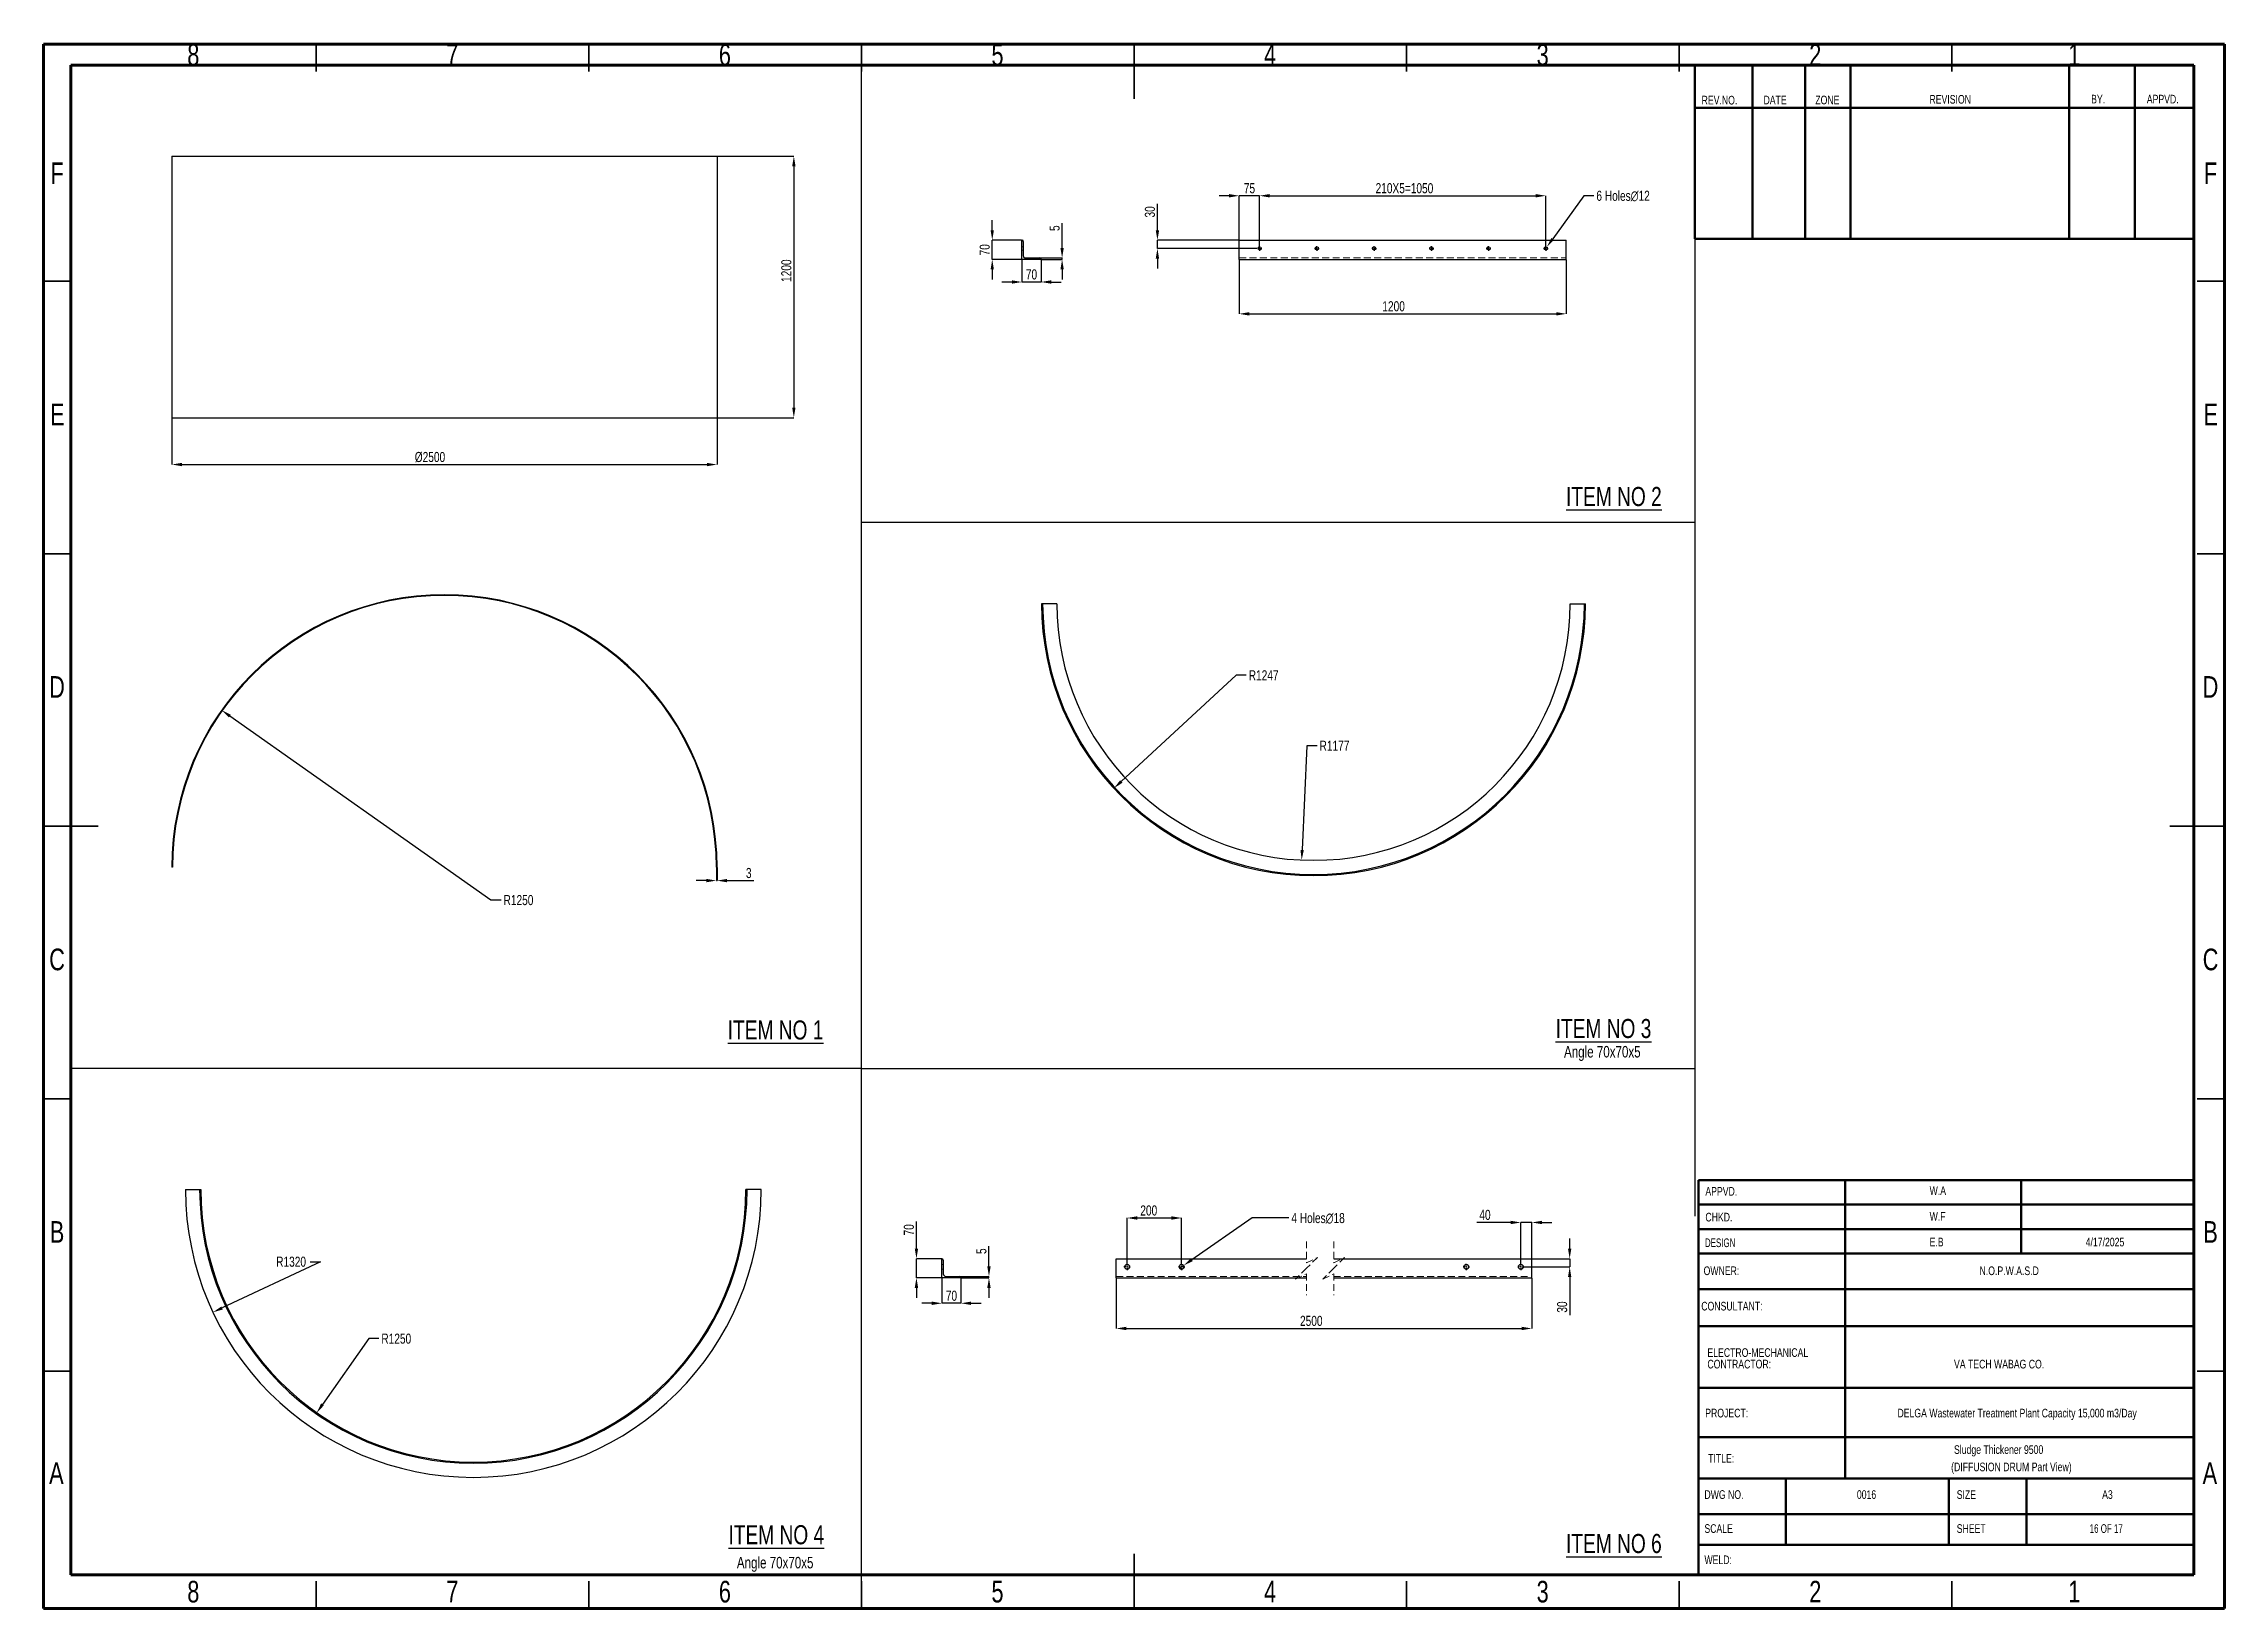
# Model space of a CAD drawing. Header units: millimetres. Extents: x 122 to 2816, y -707 to 556.
# Drawn here: x 1475.3 to 1875.3, y -706.6 to -419.5 of the extents above; entities that cross this region are included whole.
import ezdxf

# ---------------------------------------------------------------- set-up
doc = ezdxf.new("R2010")
doc.units = ezdxf.units.MM
doc.header["$PDSIZE"] = -1
doc.linetypes.add('HIDDEN', pattern=[1.905, 1.27, -0.635])
doc.layers.add('FORMAT', color=7, linetype='Continuous')
doc.styles.add('SLDTEXTSTYLE10', font='TXT', dxfattribs={"width": 0.6875})
doc.styles.add('SLDTEXTSTYLE6', font='TXT', dxfattribs={"width": 0.687299})
doc.styles.add('SLDTEXTSTYLE7', font='TXT', dxfattribs={"width": 0.75})
doc.dimstyles.new('SLDDIMSTYLE11', dxfattribs={"dimtxt": 1.852083, "dimasz": 1.852083, "dimexe": 0, "dimexo": 0.625, "dimgap": 0.463021, "dimtad": 1, "dimdec": 0, "dimlfac": 20, "dimrnd": 1e-09, "dimzin": 12, "dimtxsty": 'SLDTEXTSTYLE7', "dimsah": 1, "dimcen": 2.5, "dimazin": 3, "dimtfac": 1, "dimtdec": 0, "dimtmove": 0, "dimatfit": 3, "dimfrac": 2, "dimtzin": 12})
doc.dimstyles.new('SLDDIMSTYLE12', dxfattribs={"dimtxt": 1.852083, "dimasz": 1.852083, "dimexe": 0, "dimexo": 0.625, "dimgap": 0.463021, "dimtad": 1, "dimdec": 0, "dimlfac": 20, "dimrnd": 1e-09, "dimzin": 12, "dimtxsty": 'SLDTEXTSTYLE7', "dimsah": 1, "dimcen": 2.5, "dimazin": 3, "dimtfac": 1, "dimtdec": 0, "dimtmove": 0, "dimatfit": 0, "dimfrac": 2, "dimtzin": 12})
doc.dimstyles.new('SLDDIMSTYLE62', dxfattribs={"dimtxt": 1.852083, "dimasz": 1.852083, "dimexe": 0, "dimexo": 0.625, "dimgap": 0.463021, "dimtad": 1, "dimdec": 0, "dimlfac": 25, "dimrnd": 1e-09, "dimzin": 12, "dimtxsty": 'SLDTEXTSTYLE7', "dimsah": 1, "dimcen": 2.5, "dimazin": 3, "dimtfac": 1, "dimtdec": 0, "dimtmove": 0, "dimatfit": 3, "dimfrac": 2, "dimtzin": 12})
doc.dimstyles.new('SLDDIMSTYLE77', dxfattribs={"dimtxt": 1.852083, "dimasz": 1.852083, "dimexe": 0, "dimexo": 0.625, "dimgap": 0.463021, "dimtad": 1, "dimdec": 0, "dimlfac": 20, "dimrnd": 1e-09, "dimzin": 12, "dimtxsty": 'SLDTEXTSTYLE7', "dimblk1": 'NONE', "dimsah": 1, "dimcen": 0, "dimazin": 3, "dimtfac": 1, "dimtdec": 0, "dimtmove": 0, "dimatfit": 3, "dimldrblk": 'NONE', "dimfrac": 2, "dimtzin": 12})
doc.dimstyles.new('SLDDIMSTYLE78', dxfattribs={"dimtxt": 1.852083, "dimasz": 1.852083, "dimexe": 0, "dimexo": 0.625, "dimgap": 0.463021, "dimtad": 1, "dimdec": 0, "dimlfac": 25, "dimrnd": 1e-09, "dimzin": 12, "dimtxsty": 'SLDTEXTSTYLE7', "dimsah": 1, "dimcen": 0, "dimazin": 3, "dimtfac": 1, "dimtdec": 0, "dimtmove": 0, "dimatfit": 3, "dimfrac": 2, "dimtzin": 12})
doc.dimstyles.new('SLDDIMSTYLE79', dxfattribs={"dimtxt": 1.852083, "dimasz": 1.852083, "dimexe": 0, "dimexo": 0.625, "dimgap": 0.463021, "dimtad": 1, "dimdec": 0, "dimlfac": 25, "dimrnd": 1e-09, "dimzin": 12, "dimtxsty": 'SLDTEXTSTYLE7', "dimsah": 1, "dimcen": 0, "dimazin": 3, "dimtfac": 1, "dimtdec": 0, "dimtmove": 1, "dimatfit": 3, "dimfrac": 2, "dimtzin": 12})
doc.dimstyles.new('SLDDIMSTYLE80', dxfattribs={"dimtxt": 1.852083, "dimasz": 1.852083, "dimexe": 0, "dimexo": 0.625, "dimgap": 0.463021, "dimtad": 1, "dimdec": 0, "dimlfac": 25, "dimrnd": 1e-09, "dimzin": 12, "dimtxsty": 'SLDTEXTSTYLE7', "dimsah": 1, "dimcen": 2.5, "dimazin": 3, "dimtfac": 1, "dimtdec": 0, "dimtmove": 0, "dimatfit": 0, "dimfrac": 2, "dimtzin": 12})

msp = doc.modelspace()

# ---------------------------------------------------------------- texts
at = {"color": 7, "linetype": 'Continuous', "lineweight": 0}
for s, insert, char_height, attachment_point, style in [('8', (1502.733512, -419.522136), 3.96875, 2, 'SLDTEXTSTYLE7'), ('7', (1550.233512, -419.522136), 3.96875, 2, 'SLDTEXTSTYLE7'), ('6', (1600.233512, -419.522136), 3.96875, 2, 'SLDTEXTSTYLE7'), ('5', (1650.233512, -419.522136), 3.96875, 2, 'SLDTEXTSTYLE7'), ('4', (1700.233512, -419.522136), 3.96875, 2, 'SLDTEXTSTYLE7'), ('3', (1750.233512, -419.522136), 3.96875, 2, 'SLDTEXTSTYLE7'), ('2', (1800.233512, -419.522136), 3.96875, 2, 'SLDTEXTSTYLE7'), ('1', (1847.733512, -419.522136), 3.96875, 2, 'SLDTEXTSTYLE7'), ('REV.NO.', (1779.3896, -429.046182), 1.5875, 1, 'SLDTEXTSTYLE7'), ('DATE', (1790.742522, -429.016904), 1.5875, 1, 'SLDTEXTSTYLE7'), ('ZONE', (1800.240847, -429.016904), 1.5875, 1, 'SLDTEXTSTYLE7'), ('REVISION', (1821.18138, -428.889764), 1.5875, 1, 'SLDTEXTSTYLE7'), ('BY.', (1850.834524, -428.860487), 1.5875, 1, 'SLDTEXTSTYLE7'), ('APPVD.', (1861.045515, -428.860487), 1.5875, 1, 'SLDTEXTSTYLE7'), ('F', (1477.731215, -441.272136), 3.96875, 2, 'SLDTEXTSTYLE7'), ('F', (1872.731215, -441.272136), 3.96875, 2, 'SLDTEXTSTYLE7'), ('E', (1477.781284, -485.522136), 3.96875, 2, 'SLDTEXTSTYLE7'), ('E', (1872.781284, -485.522136), 3.96875, 2, 'SLDTEXTSTYLE7'), ('D', (1477.726162, -535.522136), 3.96875, 2, 'SLDTEXTSTYLE7'), ('D', (1872.726162, -535.522136), 3.96875, 2, 'SLDTEXTSTYLE7'), ('C', (1477.732134, -585.522136), 3.96875, 2, 'SLDTEXTSTYLE7'), ('C', (1872.732134, -585.522136), 3.96875, 2, 'SLDTEXTSTYLE7'), ('APPVD.', (1780.078248, -629.26329), 1.5875, 1, 'SLDTEXTSTYLE7'), ('W.A', (1821.211685, -629.131417), 1.5875, 1, 'SLDTEXTSTYLE7'), ('B', (1477.744077, -635.522136), 3.96875, 2, 'SLDTEXTSTYLE7'), ('CHKD.', (1780.078248, -633.996993), 1.5875, 1, 'SLDTEXTSTYLE7'), ('W.F', (1821.211685, -633.865121), 1.5875, 1, 'SLDTEXTSTYLE7'), ('B', (1872.744077, -635.522136), 3.96875, 2, 'SLDTEXTSTYLE7'), ('DESIGN', (1779.991927, -638.698799), 1.5875, 1, 'SLDTEXTSTYLE6'), ('E.B', (1821.211685, -638.566927), 1.5875, 1, 'SLDTEXTSTYLE7'), ('OWNER:', (1779.7466, -643.839672), 1.5875, 1, 'SLDTEXTSTYLE7'), ('CONSULTANT:', (1779.327425, -650.328252), 1.5875, 1, 'SLDTEXTSTYLE7'), ('PROJECT:', (1780.052505, -669.951684), 1.5875, 1, 'SLDTEXTSTYLE7'), ('A', (1477.613163, -679.772136), 3.96875, 2, 'SLDTEXTSTYLE7'), ('TITLE:', (1780.59931, -678.271353), 1.5875, 1, 'SLDTEXTSTYLE7'), ('Sludge Thickener 9500', (1825.682603, -676.648572), 1.5875, 1, 'SLDTEXTSTYLE7'), ('A', (1872.613163, -679.772136), 3.96875, 2, 'SLDTEXTSTYLE7'), ('DWG NO.', (1779.904963, -684.898734), 1.5875, 1, 'SLDTEXTSTYLE7'), ('SIZE', (1826.180749, -684.898734), 1.5875, 1, 'SLDTEXTSTYLE7'), ('SCALE', (1779.904963, -691.135083), 1.5875, 1, 'SLDTEXTSTYLE7'), ('SHEET', (1826.180749, -691.135083), 1.5875, 1, 'SLDTEXTSTYLE7'), ('WELD:', (1779.904963, -696.87484), 1.5875, 1, 'SLDTEXTSTYLE7'), ('8', (1502.733512, -701.522136), 3.96875, 2, 'SLDTEXTSTYLE7'), ('7', (1550.233512, -701.522136), 3.96875, 2, 'SLDTEXTSTYLE7'), ('6', (1600.233512, -701.522136), 3.96875, 2, 'SLDTEXTSTYLE7'), ('5', (1650.233512, -701.522136), 3.96875, 2, 'SLDTEXTSTYLE7'), ('4', (1700.233512, -701.522136), 3.96875, 2, 'SLDTEXTSTYLE7'), ('3', (1750.233512, -701.522136), 3.96875, 2, 'SLDTEXTSTYLE7'), ('2', (1800.233512, -701.522136), 3.96875, 2, 'SLDTEXTSTYLE7'), ('1', (1847.733512, -701.522136), 3.96875, 2, 'SLDTEXTSTYLE7')]:
    msp.add_mtext(s, dxfattribs=dict(at, insert=insert, char_height=char_height, attachment_point=attachment_point, style=style))
at = {"layer": 'FORMAT'}
for s, insert, char_height, attachment_point, style in [('\\LITEM NO 2', (1754.520174, -500.812431), 3.5, 1, 'SLDTEXTSTYLE7'), ('\\LITEM NO 1', (1600.748061, -598.696459), 3.5, 1, 'SLDTEXTSTYLE7'), ('\\LITEM NO 3', (1752.61435, -598.42897), 3.5, 1, 'SLDTEXTSTYLE7'), ('Angle 70x70x5', (1754.151303, -603.387906), 2.11666667, 1, 'SLDTEXTSTYLE7'), ('4/17/2025', (1849.834915, -638.566927), 1.5875, 1, 'SLDTEXTSTYLE7'), ('N.O.P.W.A.S.D', (1830.364261, -643.839672), 1.5875, 1, 'SLDTEXTSTYLE7'), ('VA TECH WABAG CO.', (1825.682603, -660.966181), 1.5875, 1, 'SLDTEXTSTYLE7'), ('DELGA Wastewater Treatment Plant Capacity 15,000 m3/Day', (1837.258672, -669.951684), 1.5875, 2, 'SLDTEXTSTYLE7'), ('(DIFFUSION DRUM Part View)', (1836.210146, -679.830129), 1.5875, 2, 'SLDTEXTSTYLE7'), ('0016', (1807.866329, -684.898734), 1.5875, 1, 'SLDTEXTSTYLE7'), ('A3', (1852.853263, -684.898734), 1.5875, 1, 'SLDTEXTSTYLE7'), ('\\LITEM NO 4', (1600.893465, -691.316471), 3.5, 1, 'SLDTEXTSTYLE7'), ('16 OF 17', (1850.562044, -691.135083), 1.5875, 1, 'SLDTEXTSTYLE10'), ('\\LITEM NO 6', (1754.520174, -692.923159), 3.5, 1, 'SLDTEXTSTYLE7'), ('Angle 70x70x5', (1602.430418, -697.125967), 2.11666667, 1, 'SLDTEXTSTYLE7')]:
    msp.add_mtext(s, dxfattribs=dict(at, insert=insert, char_height=char_height, attachment_point=attachment_point, style=style))

# ---------------------------------------------------------------- blocks, each defined once
blk = doc.blocks.new('SW_NOTE_0_190')
at = {"color": 0, "linetype": 'Continuous', "lineweight": 0, "char_height": 1.5875, "attachment_point": 1, "style": 'SLDTEXTSTYLE7'}
for s, insert in [('ELECTRO-MECHANICAL', (0, 2.05)), ('CONTRACTOR:', (0, -0.07))]:
    blk.add_mtext(s, dxfattribs=dict(at, insert=insert))
blk = doc.blocks.new('*D1553')
at = {"layer": 'Defpoints', "color": 0}
for p in [(1694.57, -459.05), (1754.57, -459.05), (1754.57, -469.05)]:
    blk.add_point(p, dxfattribs=at)
at = {"layer": 'FORMAT', "color": 0, "lineweight": -2}
for p, q in [((1694.57, -459.11), (1694.57, -469.05)), ((1754.57, -459.11), (1754.57, -469.05)), ((1696.42, -469.05), (1752.72, -469.05))]:
    blk.add_line(p, q, dxfattribs=at)
at = {"layer": 'FORMAT', "color": 0}
for points in [[(1696.42, -468.74), (1696.42, -469.36), (1694.57, -469.05)], [(1752.72, -468.74), (1752.72, -469.36), (1754.57, -469.05)]]:
    blk.add_solid(points, dxfattribs=at)
at = {"layer": 'FORMAT', "color": 0, "insert": (1722.89, -466.73), "char_height": 1.852, "attachment_point": 2, "style": 'SLDTEXTSTYLE7'}
blk.add_mtext('\\A1;1200', dxfattribs=at)
blk = doc.blocks.new('*D1554')
at = {"layer": 'Defpoints', "color": 0}
for p in [(1679.57, -455.55), (1694.57, -455.55), (1697.9, -457.05)]:
    blk.add_point(p, dxfattribs=at)
at = {"layer": 'FORMAT', "color": 0, "lineweight": -2}
for p, q in [((1679.57, -453.7), (1679.57, -448.84)), ((1694.51, -455.55), (1679.57, -455.55)), ((1679.57, -457.05), (1679.57, -455.55)), ((1697.83, -457.05), (1679.57, -457.05)), ((1679.57, -458.9), (1679.57, -460.75))]:
    blk.add_line(p, q, dxfattribs=at)
at = {"layer": 'FORMAT', "color": 0}
for points in [[(1679.26, -453.7), (1679.88, -453.7), (1679.57, -455.55)], [(1679.26, -458.9), (1679.88, -458.9), (1679.57, -457.05)]]:
    blk.add_solid(points, dxfattribs=at)
at = {"layer": 'FORMAT', "color": 0, "insert": (1677.26, -450.34), "char_height": 1.852, "attachment_point": 2, "rotation": 90, "style": 'SLDTEXTSTYLE7'}
blk.add_mtext('\\A1;30', dxfattribs=at)
blk = doc.blocks.new('*D1555')
at = {"layer": 'Defpoints', "color": 0}
for p in [(1694.57, -447.38), (1694.57, -455.55), (1698.32, -456.62)]:
    blk.add_point(p, dxfattribs=at)
at = {"layer": 'FORMAT', "color": 0, "lineweight": -2}
for p, q in [((1692.72, -447.38), (1690.87, -447.38)), ((1694.57, -455.49), (1694.57, -447.38)), ((1698.32, -447.38), (1694.57, -447.38)), ((1698.32, -456.56), (1698.32, -447.38)), ((1700.17, -447.38), (1702.03, -447.38))]:
    blk.add_line(p, q, dxfattribs=at)
at = {"layer": 'FORMAT', "color": 0}
for points in [[(1692.72, -447.07), (1692.72, -447.69), (1694.57, -447.38)], [(1700.17, -447.07), (1700.17, -447.69), (1698.32, -447.38)]]:
    blk.add_solid(points, dxfattribs=at)
at = {"layer": 'FORMAT', "color": 0, "insert": (1696.45, -445.07), "char_height": 1.852, "attachment_point": 2, "style": 'SLDTEXTSTYLE7'}
blk.add_mtext('\\A1;75', dxfattribs=at)
blk = doc.blocks.new('*D1556')
at = {"layer": 'Defpoints', "color": 0}
for p in [(1750.82, -447.38), (1698.32, -456.62), (1750.82, -456.62)]:
    blk.add_point(p, dxfattribs=at)
at = {"layer": 'FORMAT', "color": 0, "lineweight": -2}
for p, q in [((1698.32, -456.56), (1698.32, -447.38)), ((1700.17, -447.38), (1748.97, -447.38)), ((1750.82, -456.56), (1750.82, -447.38))]:
    blk.add_line(p, q, dxfattribs=at)
at = {"layer": 'FORMAT', "color": 0}
for points in [[(1700.17, -447.07), (1700.17, -447.69), (1698.32, -447.38)], [(1748.97, -447.07), (1748.97, -447.69), (1750.82, -447.38)]]:
    blk.add_solid(points, dxfattribs=at)
at = {"layer": 'FORMAT', "color": 0, "insert": (1724.88, -445.07), "char_height": 1.8521, "attachment_point": 2, "style": 'SLDTEXTSTYLE7'}
blk.add_mtext('\\A1;210X5=1050', dxfattribs=at)
blk = doc.blocks.new('*D1557')
at = {"layer": 'Defpoints', "color": 0}
for p in [(1750.65, -457.29), (1751, -456.81)]:
    blk.add_point(p, dxfattribs=at)
at = {"layer": 'FORMAT', "color": 0, "lineweight": -2}
for p, q in [((1757.77, -447.38), (1752.08, -455.3)), ((1759.62, -447.38), (1757.77, -447.38)), ((1750.65, -457.29), (1751, -456.81))]:
    blk.add_line(p, q, dxfattribs=at)
at = {"layer": 'FORMAT', "color": 0}
blk.add_solid([(1751.83, -455.12), (1752.33, -455.48), (1751, -456.81)], dxfattribs=at)
at = {"layer": 'FORMAT', "color": 0, "insert": (1760.08, -446.46), "char_height": 1.8521, "attachment_point": 1, "style": 'SLDTEXTSTYLE7'}
blk.add_mtext('\\A1;6 Holes∅12', dxfattribs=at)
blk = doc.blocks.new('_None')
blk = doc.blocks.new('SW_CENTERMARKSYMBOL_255')
at = {"layer": 'FORMAT', "color": 0}
for p, q in [((-0.25, 0), (-0.425, 0)), ((0, 0), (-0.125, 0)), ((0, 0.25), (0, 0.425)), ((0, 0), (0, 0.125)), ((0, 0), (0, -0.125)), ((0, 0), (0.125, 0)), ((0.25, 0), (0.425, 0)), ((0, -0.25), (0, -0.425))]:
    blk.add_line(p, q, dxfattribs=at)
blk = doc.blocks.new('SW_CENTERMARKSYMBOL_256')
at = {"layer": 'FORMAT', "color": 0}
for p, q in [((-0.25, 0), (-0.425, 0)), ((0, 0), (-0.125, 0)), ((0, 0.25), (0, 0.425)), ((0, 0), (0, 0.125)), ((0, 0), (0, -0.125)), ((0, 0), (0.125, 0)), ((0.25, 0), (0.425, 0)), ((0, -0.25), (0, -0.425))]:
    blk.add_line(p, q, dxfattribs=at)
blk = doc.blocks.new('SW_CENTERMARKSYMBOL_257')
at = {"layer": 'FORMAT', "color": 0}
for p, q in [((-0.25, 0), (-0.425, 0)), ((0, 0), (-0.125, 0)), ((0, 0.25), (0, 0.425)), ((0, 0), (0, 0.125)), ((0, 0), (0, -0.125)), ((0, 0), (0.125, 0)), ((0.25, 0), (0.425, 0)), ((0, -0.25), (0, -0.425))]:
    blk.add_line(p, q, dxfattribs=at)
blk = doc.blocks.new('SW_CENTERMARKSYMBOL_258')
at = {"layer": 'FORMAT', "color": 0}
for p, q in [((-0.25, 0), (-0.425, 0)), ((0, 0), (-0.125, 0)), ((0, 0.25), (0, 0.425)), ((0, 0), (0, 0.125)), ((0, 0), (0, -0.125)), ((0, 0), (0.125, 0)), ((0.25, 0), (0.425, 0)), ((0, -0.25), (0, -0.425))]:
    blk.add_line(p, q, dxfattribs=at)
blk = doc.blocks.new('SW_CENTERMARKSYMBOL_259')
at = {"layer": 'FORMAT', "color": 0}
for p, q in [((-0.25, 0), (-0.425, 0)), ((0, 0), (-0.125, 0)), ((0, 0.25), (0, 0.425)), ((0, 0), (0, 0.125)), ((0, 0), (0, -0.125)), ((0, 0), (0.125, 0)), ((0.25, 0), (0.425, 0)), ((0, -0.25), (0, -0.425))]:
    blk.add_line(p, q, dxfattribs=at)
blk = doc.blocks.new('SW_CENTERMARKSYMBOL_260')
at = {"layer": 'FORMAT', "color": 0}
for p, q in [((-0.25, 0), (-0.425, 0)), ((0, 0), (-0.125, 0)), ((0, 0.25), (0, 0.425)), ((0, 0), (0, 0.125)), ((0, 0), (0, -0.125)), ((0, 0), (0.125, 0)), ((0.25, 0), (0.425, 0)), ((0, -0.25), (0, -0.425))]:
    blk.add_line(p, q, dxfattribs=at)
blk = doc.blocks.new('*D1558')
at = {"layer": 'Defpoints', "color": 0}
for p in [(1672.01, -645.92), (1748.23, -645.92), (1748.23, -655.22)]:
    blk.add_point(p, dxfattribs=at)
at = {"layer": 'FORMAT', "color": 0, "lineweight": -2}
for p, q in [((1672.01, -645.98), (1672.01, -655.22)), ((1748.23, -645.98), (1748.23, -655.22)), ((1673.86, -655.22), (1746.37, -655.22))]:
    blk.add_line(p, q, dxfattribs=at)
at = {"layer": 'FORMAT', "color": 0}
for points in [[(1673.86, -654.91), (1673.86, -655.53), (1672.01, -655.22)], [(1746.37, -654.91), (1746.37, -655.53), (1748.23, -655.22)]]:
    blk.add_solid(points, dxfattribs=at)
at = {"layer": 'FORMAT', "color": 0, "insert": (1707.79, -652.9), "char_height": 1.852, "attachment_point": 2, "style": 'SLDTEXTSTYLE7'}
blk.add_mtext('\\A1;2500', dxfattribs=at)
blk = doc.blocks.new('*D1559')
at = {"layer": 'Defpoints', "color": 0}
for p in [(1746.23, -635.77), (1746.23, -643.34), (1748.23, -642.42)]:
    blk.add_point(p, dxfattribs=at)
at = {"layer": 'FORMAT', "color": 0, "lineweight": -2}
for p, q in [((1744.37, -635.77), (1738.14, -635.77)), ((1746.23, -643.28), (1746.23, -635.77)), ((1748.23, -635.77), (1746.23, -635.77)), ((1748.23, -642.36), (1748.23, -635.77)), ((1750.08, -635.77), (1751.93, -635.77))]:
    blk.add_line(p, q, dxfattribs=at)
at = {"layer": 'FORMAT', "color": 0}
for points in [[(1744.37, -635.46), (1744.37, -636.08), (1746.23, -635.77)], [(1750.08, -635.46), (1750.08, -636.08), (1748.23, -635.77)]]:
    blk.add_solid(points, dxfattribs=at)
at = {"layer": 'FORMAT', "color": 0, "insert": (1739.65, -633.45), "char_height": 1.852, "attachment_point": 2, "style": 'SLDTEXTSTYLE7'}
blk.add_mtext('\\A1;40', dxfattribs=at)
blk = doc.blocks.new('*D1560')
at = {"layer": 'Defpoints', "color": 0}
for p in [(1684.01, -634.95), (1674.01, -643.34), (1684.01, -643.34)]:
    blk.add_point(p, dxfattribs=at)
at = {"layer": 'FORMAT', "color": 0, "lineweight": -2}
for p, q in [((1674.01, -643.28), (1674.01, -634.95)), ((1675.86, -634.95), (1682.15, -634.95)), ((1684.01, -643.28), (1684.01, -634.95))]:
    blk.add_line(p, q, dxfattribs=at)
at = {"layer": 'FORMAT', "color": 0}
for points in [[(1675.86, -634.64), (1675.86, -635.26), (1674.01, -634.95)], [(1682.15, -634.64), (1682.15, -635.26), (1684.01, -634.95)]]:
    blk.add_solid(points, dxfattribs=at)
at = {"layer": 'FORMAT', "color": 0, "insert": (1677.98, -632.64), "char_height": 1.852, "attachment_point": 2, "style": 'SLDTEXTSTYLE7'}
blk.add_mtext('\\A1;200', dxfattribs=at)
blk = doc.blocks.new('*D1561')
at = {"layer": 'Defpoints', "color": 0}
for p in [(1684.38, -643.66), (1683.64, -644.17)]:
    blk.add_point(p, dxfattribs=at)
at = {"layer": 'FORMAT', "color": 0, "lineweight": -2}
for p, q in [((1696.94, -634.95), (1685.9, -642.61)), ((1703.66, -634.95), (1696.94, -634.95)), ((1683.64, -644.17), (1684.38, -643.66))]:
    blk.add_line(p, q, dxfattribs=at)
at = {"layer": 'FORMAT', "color": 0}
blk.add_solid([(1685.72, -642.35), (1686.07, -642.86), (1684.38, -643.66)], dxfattribs=at)
at = {"layer": 'FORMAT', "color": 0, "insert": (1704.13, -634.03), "char_height": 1.8521, "attachment_point": 1, "style": 'SLDTEXTSTYLE7'}
blk.add_mtext('\\A1;4 Holes∅18', dxfattribs=at)
blk = doc.blocks.new('*D1562')
at = {"layer": 'Defpoints', "color": 0}
for p in [(1746.8, -643.92), (1748.23, -642.42), (1755.19, -642.42)]:
    blk.add_point(p, dxfattribs=at)
at = {"layer": 'FORMAT', "color": 0, "lineweight": -2}
for p, q in [((1755.19, -640.57), (1755.19, -638.71)), ((1746.86, -643.92), (1755.19, -643.92)), ((1748.29, -642.42), (1755.19, -642.42)), ((1755.19, -642.42), (1755.19, -643.92)), ((1755.19, -645.77), (1755.19, -652.79))]:
    blk.add_line(p, q, dxfattribs=at)
at = {"layer": 'FORMAT', "color": 0}
for points in [[(1754.88, -640.57), (1755.49, -640.57), (1755.19, -642.42)], [(1754.88, -645.77), (1755.49, -645.77), (1755.19, -643.92)]]:
    blk.add_solid(points, dxfattribs=at)
at = {"layer": 'FORMAT', "color": 0, "insert": (1752.87, -651.29), "char_height": 1.852, "attachment_point": 2, "rotation": 90, "style": 'SLDTEXTSTYLE7'}
blk.add_mtext('\\A1;30', dxfattribs=at)
blk = doc.blocks.new('SW_CENTERMARKSYMBOL_261')
at = {"layer": 'FORMAT', "color": 0}
for p, q in [((-0.25, 0), (-0.58, 0)), ((0, 0), (-0.13, 0)), ((0, 0.25), (0, 0.58)), ((0, 0), (0, 0.12)), ((0, 0), (0, -0.13)), ((0, 0), (0.12, 0)), ((0.25, 0), (0.58, 0)), ((0, -0.25), (0, -0.58))]:
    blk.add_line(p, q, dxfattribs=at)
blk = doc.blocks.new('SW_CENTERMARKSYMBOL_262')
at = {"layer": 'FORMAT', "color": 0}
for p, q in [((-0.25, 0), (-0.58, 0)), ((0, 0), (-0.12, 0)), ((0, 0.25), (0, 0.58)), ((0, 0), (0, 0.12)), ((0, 0), (0, -0.12)), ((0, 0), (0.12, 0)), ((0.25, 0), (0.58, 0)), ((0, -0.25), (0, -0.58))]:
    blk.add_line(p, q, dxfattribs=at)
blk = doc.blocks.new('SW_CENTERMARKSYMBOL_263')
at = {"layer": 'FORMAT', "color": 0}
for p, q in [((-0.25, 0), (-0.58, 0)), ((0, 0), (-0.13, 0)), ((0, 0.25), (0, 0.58)), ((0, 0), (0, 0.12)), ((0, 0), (0, -0.13)), ((0, 0), (0.12, 0)), ((0.25, 0), (0.58, 0)), ((0, -0.25), (0, -0.58))]:
    blk.add_line(p, q, dxfattribs=at)
blk = doc.blocks.new('SW_CENTERMARKSYMBOL_264')
at = {"layer": 'FORMAT', "color": 0}
for p, q in [((-0.25, 0), (-0.58, 0)), ((0, 0), (-0.12, 0)), ((0, 0.25), (0, 0.58)), ((0, 0), (0, 0.12)), ((0, 0), (0, -0.12)), ((0, 0), (0.12, 0)), ((0.25, 0), (0.58, 0)), ((0, -0.25), (0, -0.58))]:
    blk.add_line(p, q, dxfattribs=at)
blk = doc.blocks.new('*D1563')
at = {"layer": 'Defpoints', "color": 0}
for p in [(1554.09, -629.74), (1525.37, -670.67)]:
    blk.add_point(p, dxfattribs=at)
at = {"layer": 'FORMAT', "color": 0, "lineweight": -2}
for p, q in [((1534.91, -657.08), (1526.44, -669.15)), ((1536.76, -657.08), (1534.91, -657.08))]:
    blk.add_line(p, q, dxfattribs=at)
at = {"layer": 'FORMAT', "color": 0}
blk.add_solid([(1526.18, -668.97), (1526.69, -669.33), (1525.37, -670.67)], dxfattribs=at)
at = {"layer": 'FORMAT', "color": 0, "insert": (1537.22, -656.16), "char_height": 1.852, "attachment_point": 1, "style": 'SLDTEXTSTYLE7'}
blk.add_mtext('\\A1;R1250', dxfattribs=at)
blk = doc.blocks.new('*D1564')
at = {"layer": 'Defpoints', "color": 0}
for p in [(1554.09, -629.74), (1506.33, -652.25)]:
    blk.add_point(p, dxfattribs=at)
at = {"layer": 'FORMAT', "color": 0, "lineweight": -2}
for p, q in [((1526.03, -642.97), (1508.01, -651.46)), ((1524.18, -642.97), (1526.03, -642.97))]:
    blk.add_line(p, q, dxfattribs=at)
at = {"layer": 'FORMAT', "color": 0}
blk.add_solid([(1507.88, -651.18), (1508.14, -651.74), (1506.33, -652.25)], dxfattribs=at)
at = {"layer": 'FORMAT', "color": 0, "insert": (1517.93, -642.04), "char_height": 1.852, "attachment_point": 1, "style": 'SLDTEXTSTYLE7'}
blk.add_mtext('\\A1;R1320', dxfattribs=at)
blk = doc.blocks.new('*D1565')
at = {"layer": 'Defpoints', "color": 0}
for p in [(1708.2, -522.24), (1671.58, -556.11)]:
    blk.add_point(p, dxfattribs=at)
at = {"layer": 'FORMAT', "color": 0, "lineweight": -2}
for p, q in [((1694, -535.37), (1672.94, -554.86)), ((1695.86, -535.37), (1694, -535.37))]:
    blk.add_line(p, q, dxfattribs=at)
at = {"layer": 'FORMAT', "color": 0}
blk.add_solid([(1672.73, -554.63), (1673.15, -555.08), (1671.58, -556.11)], dxfattribs=at)
at = {"layer": 'FORMAT', "color": 0, "insert": (1696.32, -534.45), "char_height": 1.852, "attachment_point": 1, "style": 'SLDTEXTSTYLE7'}
blk.add_mtext('\\A1;R1247', dxfattribs=at)
blk = doc.blocks.new('*D1566')
at = {"layer": 'Defpoints', "color": 0}
for p in [(1708.2, -522.24), (1706.03, -569.27)]:
    blk.add_point(p, dxfattribs=at)
at = {"layer": 'FORMAT', "color": 0, "lineweight": -2}
for p, q in [((1707, -548.29), (1706.11, -567.42)), ((1708.85, -548.29), (1707, -548.29))]:
    blk.add_line(p, q, dxfattribs=at)
at = {"layer": 'FORMAT', "color": 0}
blk.add_solid([(1705.81, -567.41), (1706.42, -567.44), (1706.03, -569.27)], dxfattribs=at)
at = {"layer": 'FORMAT', "color": 0, "insert": (1709.31, -547.37), "char_height": 1.852, "attachment_point": 1, "style": 'SLDTEXTSTYLE7'}
blk.add_mtext('\\A1;R1177', dxfattribs=at)
blk = doc.blocks.new('*D1567')
at = {"layer": 'Defpoints', "color": 0}
for p in [(1598.79, -440.11), (1598.79, -488.11), (1612.88, -488.11)]:
    blk.add_point(p, dxfattribs=at)
at = {"layer": 'FORMAT', "color": 0, "lineweight": -2}
for p, q in [((1598.86, -440.11), (1612.88, -440.11)), ((1612.88, -441.96), (1612.88, -486.25)), ((1598.86, -488.11), (1612.88, -488.11))]:
    blk.add_line(p, q, dxfattribs=at)
at = {"layer": 'FORMAT', "color": 0}
for points in [[(1612.58, -441.96), (1613.19, -441.96), (1612.88, -440.11)], [(1612.58, -486.25), (1613.19, -486.25), (1612.88, -488.11)]]:
    blk.add_solid(points, dxfattribs=at)
at = {"layer": 'FORMAT', "color": 0, "insert": (1610.57, -461.13), "char_height": 1.852, "attachment_point": 2, "rotation": 90, "style": 'SLDTEXTSTYLE7'}
blk.add_mtext('\\A1;1200', dxfattribs=at)
blk = doc.blocks.new('*D1568')
at = {"layer": 'Defpoints', "color": 0}
for p in [(1498.79, -488.11), (1598.79, -488.11), (1598.79, -496.7)]:
    blk.add_point(p, dxfattribs=at)
at = {"layer": 'FORMAT', "color": 0, "lineweight": -2}
for p, q in [((1498.79, -488.17), (1498.79, -496.7)), ((1598.79, -488.17), (1598.79, -496.7)), ((1500.65, -496.7), (1596.94, -496.7))]:
    blk.add_line(p, q, dxfattribs=at)
at = {"layer": 'FORMAT', "color": 0}
for points in [[(1500.65, -496.39), (1500.65, -497.01), (1498.79, -496.7)], [(1596.94, -496.39), (1596.94, -497.01), (1598.79, -496.7)]]:
    blk.add_solid(points, dxfattribs=at)
at = {"layer": 'FORMAT', "color": 0, "insert": (1546.14, -494.39), "char_height": 1.8521, "attachment_point": 2, "style": 'SLDTEXTSTYLE7'}
blk.add_mtext('\\A1;%%c2500', dxfattribs=at)
blk = doc.blocks.new('*D1569')
at = {"layer": 'Defpoints', "color": 0}
for p in [(1507.93, -541.79), (1548.79, -570.59)]:
    blk.add_point(p, dxfattribs=at)
at = {"layer": 'FORMAT', "color": 0, "lineweight": -2}
for p, q in [((1557.33, -576.61), (1509.44, -542.85)), ((1559.18, -576.61), (1557.33, -576.61))]:
    blk.add_line(p, q, dxfattribs=at)
at = {"layer": 'FORMAT', "color": 0}
blk.add_solid([(1509.62, -542.6), (1509.26, -543.11), (1507.93, -541.79)], dxfattribs=at)
at = {"layer": 'FORMAT', "color": 0, "insert": (1559.64, -575.69), "char_height": 1.852, "attachment_point": 1, "style": 'SLDTEXTSTYLE7'}
blk.add_mtext('\\A1;R1250', dxfattribs=at)
blk = doc.blocks.new('*D1570')
at = {"layer": 'Defpoints', "color": 0}
for p in [(1598.67, -570.59), (1598.79, -570.59), (1598.67, -573.04)]:
    blk.add_point(p, dxfattribs=at)
at = {"layer": 'FORMAT', "color": 0, "lineweight": -2}
for p, q in [((1598.67, -570.66), (1598.67, -573.04)), ((1598.79, -570.66), (1598.79, -573.04)), ((1596.82, -573.04), (1594.97, -573.04)), ((1598.67, -573.04), (1598.79, -573.04)), ((1600.65, -573.04), (1605.53, -573.04))]:
    blk.add_line(p, q, dxfattribs=at)
at = {"layer": 'FORMAT', "color": 0}
for points in [[(1596.82, -572.73), (1596.82, -573.35), (1598.67, -573.04)], [(1600.65, -572.73), (1600.65, -573.35), (1598.79, -573.04)]]:
    blk.add_solid(points, dxfattribs=at)
at = {"layer": 'FORMAT', "color": 0, "insert": (1604.61, -570.72), "char_height": 1.852, "attachment_point": 2, "style": 'SLDTEXTSTYLE7'}
blk.add_mtext('\\A1;3', dxfattribs=at)
blk = doc.blocks.new('*D1571')
at = {"layer": 'Defpoints', "color": 0}
for p in [(1654.72, -459.05), (1658.22, -459.05), (1654.72, -463.21)]:
    blk.add_point(p, dxfattribs=at)
at = {"layer": 'FORMAT', "color": 0, "lineweight": -2}
for p, q in [((1654.72, -459.11), (1654.72, -463.21)), ((1658.22, -459.11), (1658.22, -463.21)), ((1652.87, -463.21), (1651.02, -463.21)), ((1658.22, -463.21), (1654.72, -463.21)), ((1660.08, -463.21), (1661.93, -463.21))]:
    blk.add_line(p, q, dxfattribs=at)
at = {"layer": 'FORMAT', "color": 0}
for points in [[(1652.87, -462.9), (1652.87, -463.52), (1654.72, -463.21)], [(1660.08, -462.9), (1660.08, -463.52), (1658.22, -463.21)]]:
    blk.add_solid(points, dxfattribs=at)
at = {"layer": 'FORMAT', "color": 0, "insert": (1656.47, -460.89), "char_height": 1.852, "attachment_point": 2, "style": 'SLDTEXTSTYLE7'}
blk.add_mtext('\\A1;70', dxfattribs=at)
blk = doc.blocks.new('*D1572')
at = {"layer": 'Defpoints', "color": 0}
for p in [(1649.27, -455.55), (1654.72, -455.55), (1654.72, -459.05)]:
    blk.add_point(p, dxfattribs=at)
at = {"layer": 'FORMAT', "color": 0, "lineweight": -2}
for p, q in [((1649.27, -453.7), (1649.27, -451.85)), ((1654.66, -455.55), (1649.27, -455.55)), ((1649.27, -459.05), (1649.27, -455.55)), ((1654.66, -459.05), (1649.27, -459.05)), ((1649.27, -460.9), (1649.27, -462.75))]:
    blk.add_line(p, q, dxfattribs=at)
at = {"layer": 'FORMAT', "color": 0}
for points in [[(1648.97, -453.7), (1649.58, -453.7), (1649.27, -455.55)], [(1648.97, -460.9), (1649.58, -460.9), (1649.27, -459.05)]]:
    blk.add_solid(points, dxfattribs=at)
at = {"layer": 'FORMAT', "color": 0, "insert": (1646.96, -457.3), "char_height": 1.852, "attachment_point": 2, "rotation": 90, "style": 'SLDTEXTSTYLE7'}
blk.add_mtext('\\A1;70', dxfattribs=at)
blk = doc.blocks.new('*D1573')
at = {"layer": 'Defpoints', "color": 0}
for p in [(1658.02, -458.8), (1658.22, -459.05), (1662.09, -458.8)]:
    blk.add_point(p, dxfattribs=at)
at = {"layer": 'FORMAT', "color": 0, "lineweight": -2}
for p, q in [((1662.09, -456.95), (1662.09, -452.4)), ((1658.09, -458.8), (1662.09, -458.8)), ((1658.29, -459.05), (1662.09, -459.05)), ((1662.09, -459.05), (1662.09, -458.8)), ((1662.09, -460.9), (1662.09, -462.75))]:
    blk.add_line(p, q, dxfattribs=at)
at = {"layer": 'FORMAT', "color": 0}
for points in [[(1661.78, -456.95), (1662.4, -456.95), (1662.09, -458.8)], [(1661.78, -460.9), (1662.4, -460.9), (1662.09, -459.05)]]:
    blk.add_solid(points, dxfattribs=at)
at = {"layer": 'FORMAT', "color": 0, "insert": (1659.78, -453.33), "char_height": 1.852, "attachment_point": 2, "rotation": 90, "style": 'SLDTEXTSTYLE7'}
blk.add_mtext('\\A1;5', dxfattribs=at)
blk = doc.blocks.new('*D1574')
at = {"layer": 'Defpoints', "color": 0}
for p in [(1640.04, -645.92), (1643.54, -645.92), (1640.04, -650.6)]:
    blk.add_point(p, dxfattribs=at)
at = {"layer": 'FORMAT', "color": 0, "lineweight": -2}
for p, q in [((1640.04, -645.98), (1640.04, -650.6)), ((1643.54, -645.98), (1643.54, -650.6)), ((1638.19, -650.6), (1636.34, -650.6)), ((1643.54, -650.6), (1640.04, -650.6)), ((1645.39, -650.6), (1647.24, -650.6))]:
    blk.add_line(p, q, dxfattribs=at)
at = {"layer": 'FORMAT', "color": 0}
for points in [[(1638.19, -650.29), (1638.19, -650.91), (1640.04, -650.6)], [(1645.39, -650.29), (1645.39, -650.91), (1643.54, -650.6)]]:
    blk.add_solid(points, dxfattribs=at)
at = {"layer": 'FORMAT', "color": 0, "insert": (1641.79, -648.29), "char_height": 1.852, "attachment_point": 2, "style": 'SLDTEXTSTYLE7'}
blk.add_mtext('\\A1;70', dxfattribs=at)
blk = doc.blocks.new('*D1575')
at = {"layer": 'Defpoints', "color": 0}
for p in [(1635.37, -642.42), (1640.04, -642.42), (1640.04, -645.92)]:
    blk.add_point(p, dxfattribs=at)
at = {"layer": 'FORMAT', "color": 0, "lineweight": -2}
for p, q in [((1635.37, -640.57), (1635.37, -635.61)), ((1639.98, -642.42), (1635.37, -642.42)), ((1635.37, -645.92), (1635.37, -642.42)), ((1639.98, -645.92), (1635.37, -645.92)), ((1635.37, -647.77), (1635.37, -649.62))]:
    blk.add_line(p, q, dxfattribs=at)
at = {"layer": 'FORMAT', "color": 0}
for points in [[(1635.06, -640.57), (1635.68, -640.57), (1635.37, -642.42)], [(1635.06, -647.77), (1635.68, -647.77), (1635.37, -645.92)]]:
    blk.add_solid(points, dxfattribs=at)
at = {"layer": 'FORMAT', "color": 0, "insert": (1633.05, -637.12), "char_height": 1.852, "attachment_point": 2, "rotation": 90, "style": 'SLDTEXTSTYLE7'}
blk.add_mtext('\\A1;70', dxfattribs=at)
blk = doc.blocks.new('*D1576')
at = {"layer": 'Defpoints', "color": 0}
for p in [(1643.29, -645.67), (1643.54, -645.92), (1648.67, -645.67)]:
    blk.add_point(p, dxfattribs=at)
at = {"layer": 'FORMAT', "color": 0, "lineweight": -2}
for p, q in [((1648.67, -643.82), (1648.67, -640.11)), ((1643.35, -645.67), (1648.67, -645.67)), ((1643.6, -645.92), (1648.67, -645.92)), ((1648.67, -645.92), (1648.67, -645.67)), ((1648.67, -647.77), (1648.67, -649.62))]:
    blk.add_line(p, q, dxfattribs=at)
at = {"layer": 'FORMAT', "color": 0}
for points in [[(1648.36, -643.82), (1648.98, -643.82), (1648.67, -645.67)], [(1648.36, -647.77), (1648.98, -647.77), (1648.67, -645.92)]]:
    blk.add_solid(points, dxfattribs=at)
at = {"layer": 'FORMAT', "color": 0, "insert": (1646.35, -641.04), "char_height": 1.852, "attachment_point": 2, "rotation": 90, "style": 'SLDTEXTSTYLE7'}
blk.add_mtext('\\A1;5', dxfattribs=at)

# ---------------------------------------------------------------- dimensions: what is measured, and where the dimension line sits
at = {"layer": 'FORMAT'}
for base, p1, p2, dimstyle, picture, middle in [((1612.883735, -488.105482), (1598.792943, -440.105482), (1598.792943, -488.105482), 'SLDDIMSTYLE62', '*D1567', (1612.883735, -461.12887)), ((1649.274963, -455.54929), (1654.724239, -459.04929), (1654.724239, -455.54929), 'SLDDIMSTYLE12', '*D1572', (1649.274963, -457.29929)), ((1679.570865, -455.54929), (1697.895865, -457.04929), (1694.570865, -455.54929), 'SLDDIMSTYLE12', '*D1554', (1679.570865, -450.340305)), ((1662.092565, -458.79929), (1658.224239, -459.04929), (1658.024239, -458.79929), 'SLDDIMSTYLE12', '*D1573', (1662.092565, -453.329622)), ((1635.367072, -642.417516), (1640.040121, -645.917516), (1640.040121, -642.417516), 'SLDDIMSTYLE12', '*D1575', (1635.367072, -637.115778)), ((1755.186086, -642.417516), (1746.801912, -643.917516), (1748.226912, -642.417516), 'SLDDIMSTYLE12', '*D1562', (1755.186086, -651.285255)), ((1648.666524, -645.667516), (1643.540121, -645.917516), (1643.290121, -645.667516), 'SLDDIMSTYLE12', '*D1576', (1648.666524, -641.037308))]:
    dim = msp.add_linear_dim(base=base, p1=p1, p2=p2, angle=90, dimstyle=dimstyle, dxfattribs=at)
    dim.commit()
    dim.dimension.update_dxf_attribs({"geometry": picture, "text_midpoint": middle, "dimtype": 160})
for base, p1, p2, dimstyle, picture, middle in [((1694.570865, -447.382992), (1698.320865, -456.62429), (1694.570865, -455.54929), 'SLDDIMSTYLE12', '*D1555', (1696.445865, -447.382992)), ((1654.724239, -463.209878), (1658.224239, -459.04929), (1654.724239, -459.04929), 'SLDDIMSTYLE12', '*D1571', (1656.474239, -463.209878)), ((1754.570865, -469.04929), (1694.570865, -459.04929), (1754.570865, -459.04929), 'SLDDIMSTYLE11', '*D1553', (1722.892068, -469.04929)), ((1598.672943, -573.037599), (1598.792943, -570.594569), (1598.672943, -570.594569), 'SLDDIMSTYLE80', '*D1570', (1604.606195, -573.037599)), ((1684.006426, -634.952421), (1674.006426, -643.342516), (1684.006426, -643.342516), 'SLDDIMSTYLE12', '*D1560', (1677.981221, -634.952421)), ((1746.226912, -635.769249), (1748.226912, -642.417516), (1746.226912, -643.342516), 'SLDDIMSTYLE12', '*D1559', (1739.647612, -635.769249)), ((1640.040121, -650.601328), (1643.540121, -645.917516), (1640.040121, -645.917516), 'SLDDIMSTYLE12', '*D1574', (1641.790121, -650.601328))]:
    dim = msp.add_linear_dim(base=base, p1=p1, p2=p2, dimstyle=dimstyle, dxfattribs=at)
    dim.commit()
    dim.dimension.update_dxf_attribs({"geometry": picture, "text_midpoint": middle, "dimtype": 160})
for base, p1, p2, text, dimstyle, picture, middle in [((1750.820865, -447.382992), (1698.320865, -456.62429), (1750.820865, -456.62429), '210X5=<>', 'SLDDIMSTYLE11', '*D1556', (1724.875229, -447.382992)), ((1598.792943, -496.701017), (1498.792943, -488.105482), (1598.792943, -488.105482), '%%c<>', 'SLDDIMSTYLE62', '*D1568', (1546.142512, -496.701017)), ((1748.226912, -655.216358), (1672.006426, -645.917516), (1748.226912, -645.917516), '2500', 'SLDDIMSTYLE11', '*D1558', (1707.790601, -655.216358))]:
    dim = msp.add_linear_dim(base=base, p1=p1, p2=p2, text=text, dimstyle=dimstyle, dxfattribs=at)
    dim.commit()
    dim.dimension.update_dxf_attribs({"geometry": picture, "text_midpoint": middle, "dimtype": 160})
for p1, p2, text, picture, middle in [((1750.645804, -457.292915), (1750.995927, -456.805664), '6 Holes<>', '*D1557', (1766.216889, -447.382992)), ((1683.636584, -644.173869), (1684.376268, -643.661163), '4 Holes<>', '*D1561', (1710.261635, -634.952421))]:
    dim = msp.add_diameter_dim_2p(p1=p1, p2=p2, text=text, dimstyle='SLDDIMSTYLE77', dxfattribs=at)
    dim.commit()
    dim.dimension.update_dxf_attribs({"geometry": picture, "text_midpoint": middle, "dimtype": 163})
for center, mpoint, dimstyle, picture, middle in [((1708.199266, -522.241721), (1671.583713, -556.11377), 'SLDDIMSTYLE78', '*D1565', (1699.328833, -535.373288)), ((1708.199266, -522.241721), (1706.02864, -569.271656), 'SLDDIMSTYLE78', '*D1566', (1712.090137, -548.292634)), ((1548.792943, -570.594569), (1507.925696, -541.787138), 'SLDDIMSTYLE79', '*D1569', (1557.328427, -576.611254)), ((1554.094915, -629.739992), (1506.33259, -652.247775), 'SLDDIMSTYLE78', '*D1564', (1520.819969, -642.965951)), ((1554.094915, -629.739992), (1525.373478, -670.667722), 'SLDDIMSTYLE78', '*D1563', (1540.11692, -657.081226))]:
    dim = msp.add_radius_dim(center=center, mpoint=mpoint, dimstyle=dimstyle, dxfattribs=at)
    dim.commit()
    dim.dimension.update_dxf_attribs({"geometry": picture, "text_midpoint": middle, "dimtype": 164})

# ---------------------------------------------------------------- linework, layer by layer
at = {"color": 7, "linetype": 'Continuous', "lineweight": 70}
for p, q in [((1475.273475, -706.58229), (1475.273475, -419.58229)), ((1475.273475, -419.58229), (1875.273475, -419.58229)), ((1875.273475, -419.58229), (1875.273475, -706.58229)), ((1480.273475, -700.448765), (1480.273475, -423.448765)), ((1480.273475, -423.448765), (1869.675947, -423.448765)), ((1869.675947, -423.448765), (1869.675947, -700.448765)), ((1869.675947, -700.448765), (1480.273475, -700.448765)), ((1875.273475, -706.58229), (1475.273475, -706.58229))]:
    msp.add_line(p, q, dxfattribs=at)
at = {"color": 7, "linetype": 'Continuous', "lineweight": 35}
for p, q in [((1525.273475, -424.58229), (1525.273475, -419.58229)), ((1575.273475, -424.58229), (1575.273475, -419.58229)), ((1625.273475, -424.58229), (1625.273475, -419.58229)), ((1675.273475, -419.58129), (1675.273475, -429.58329)), ((1675.273475, -424.58229), (1675.273475, -419.58229)), ((1725.273475, -424.58229), (1725.273475, -419.58229)), ((1775.273475, -424.58229), (1775.273475, -419.58229)), ((1825.273475, -424.58229), (1825.273475, -419.58229)), ((1480.273475, -463.08229), (1475.273475, -463.08229)), ((1870.273475, -463.08229), (1875.273475, -463.08229)), ((1480.273475, -513.08229), (1475.273475, -513.08229)), ((1870.273475, -513.08229), (1875.273475, -513.08229)), ((1475.272475, -563.08229), (1485.274475, -563.08229)), ((1480.273475, -563.08229), (1475.273475, -563.08229)), ((1875.274475, -563.08229), (1865.272475, -563.08229)), ((1870.273475, -563.08229), (1875.273475, -563.08229)), ((1480.273475, -613.08229), (1475.273475, -613.08229)), ((1870.273475, -613.08229), (1875.273475, -613.08229)), ((1480.273475, -663.08229), (1475.273475, -663.08229)), ((1870.273475, -663.08229), (1875.273475, -663.08229)), ((1675.273475, -706.58329), (1675.273475, -696.58129)), ((1525.273475, -701.58229), (1525.273475, -706.58229)), ((1575.273475, -701.58229), (1575.273475, -706.58229)), ((1625.273475, -701.58229), (1625.273475, -706.58229)), ((1675.273475, -701.58229), (1675.273475, -706.58229)), ((1725.273475, -701.58229), (1725.273475, -706.58229)), ((1775.273475, -701.58229), (1775.273475, -706.58229)), ((1825.273475, -701.58229), (1825.273475, -706.58229))]:
    msp.add_line(p, q, dxfattribs=at)
at = {"color": 7, "linetype": 'Continuous', "lineweight": 50}
for p, q in [((1778.116336, -423.448765), (1778.116336, -455.271684)), ((1788.692274, -423.448765), (1788.692274, -455.134978)), ((1798.351685, -423.448765), (1798.351685, -455.271704)), ((1806.709132, -423.448765), (1806.709132, -455.271684)), ((1846.825818, -423.448765), (1846.825818, -455.271684)), ((1858.862429, -423.448765), (1858.862429, -455.271704)), ((1869.675947, -431.264486), (1778.116336, -431.264486)), ((1869.675947, -455.271684), (1778.116336, -455.271684)), ((1778.786261, -627.983114), (1778.786261, -636.983114)), ((1869.675947, -627.983114), (1778.786261, -627.983114)), ((1805.721089, -632.483114), (1805.721089, -627.983114)), ((1838.012381, -641.483114), (1838.012381, -627.983114)), ((1869.675947, -632.483114), (1778.786261, -632.483114)), ((1805.721089, -636.983114), (1805.721089, -632.483114)), ((1778.786261, -636.983114), (1778.786261, -700.448765)), ((1869.675947, -636.983114), (1778.786261, -636.983114)), ((1805.721089, -641.483114), (1805.721089, -636.983114)), ((1869.675947, -641.483114), (1778.786261, -641.483114)), ((1805.721089, -682.756902), (1805.721089, -641.483114)), ((1869.675947, -647.983114), (1778.786261, -647.983114)), ((1869.675947, -654.820035), (1778.786261, -654.820035)), ((1869.675947, -666.123246), (1778.786261, -666.123246)), ((1869.675947, -675.15237), (1778.786261, -675.15237)), ((1778.786261, -682.756902), (1869.675947, -682.756902)), ((1794.830718, -694.948765), (1794.830718, -682.756902)), ((1824.713313, -694.948765), (1824.713313, -682.756902)), ((1838.983777, -694.948765), (1838.983777, -682.756902)), ((1778.786261, -689.284996), (1869.675947, -689.284996)), ((1778.786261, -694.948765), (1869.675947, -694.948765))]:
    msp.add_line(p, q, dxfattribs=at)
at = {"color": 7, "linetype": 'Continuous', "lineweight": 25}
for p, q in [((1498.792943, -440.105482), (1498.792943, -488.105482)), ((1498.792943, -440.105482), (1598.792943, -440.105482)), ((1598.792943, -440.105482), (1598.792943, -488.105482)), ((1654.724239, -459.04929), (1654.724239, -455.54929)), ((1654.724239, -455.54929), (1654.774239, -455.54929)), ((1654.974239, -455.74929), (1654.974239, -458.39929)), ((1694.570865, -459.04929), (1694.570865, -455.54929)), ((1694.570865, -455.54929), (1754.570865, -455.54929)), ((1754.570865, -459.04929), (1754.570865, -455.54929)), ((1658.224239, -459.04929), (1654.724239, -459.04929)), ((1655.374239, -458.79929), (1658.024239, -458.79929)), ((1658.224239, -458.99929), (1658.224239, -459.04929)), ((1694.570865, -459.04929), (1754.570865, -459.04929)), ((1498.792943, -488.105482), (1598.792943, -488.105482)), ((1658.359266, -522.241721), (1658.319266, -522.241721)), ((1658.519266, -522.241721), (1658.359266, -522.241721)), ((1658.839266, -522.241721), (1658.519266, -522.241721)), ((1660.959266, -522.241721), (1658.839266, -522.241721)), ((1661.119266, -522.241721), (1660.959266, -522.241721)), ((1755.279266, -522.241721), (1755.439266, -522.241721)), ((1755.439266, -522.241721), (1757.559266, -522.241721)), ((1757.559266, -522.241721), (1757.879266, -522.241721)), ((1757.879266, -522.241721), (1758.039266, -522.241721)), ((1758.039266, -522.241721), (1758.079266, -522.241721)), ((1498.912943, -570.594569), (1498.792943, -570.594569)), ((1598.792943, -570.594569), (1598.672943, -570.594569)), ((1501.294915, -629.739992), (1501.454915, -629.739992)), ((1501.454915, -629.739992), (1503.574915, -629.739992)), ((1503.574915, -629.739992), (1503.894915, -629.739992)), ((1503.894915, -629.739992), (1504.054915, -629.739992)), ((1504.054915, -629.739992), (1504.094915, -629.739992)), ((1604.134915, -629.739992), (1604.094915, -629.739992)), ((1604.294915, -629.739992), (1604.134915, -629.739992)), ((1604.614915, -629.739992), (1604.294915, -629.739992)), ((1606.734915, -629.739992), (1604.614915, -629.739992)), ((1606.894915, -629.739992), (1606.734915, -629.739992)), ((1640.040121, -645.917516), (1640.040121, -642.417516)), ((1640.290121, -642.667516), (1640.290121, -645.167516)), ((1672.006426, -645.917516), (1672.006426, -642.417516)), ((1672.006426, -642.417516), (1706.909655, -642.417516)), ((1711.909653, -642.417516), (1748.226912, -642.417516)), ((1748.226912, -645.917516), (1748.226912, -642.417516)), ((1643.540121, -645.917516), (1640.040121, -645.917516)), ((1640.790121, -645.667516), (1643.290121, -645.667516)), ((1672.006426, -645.917516), (1706.909655, -645.917516)), ((1711.909653, -645.917516), (1748.226912, -645.917516))]:
    msp.add_line(p, q, dxfattribs=at)
at = {"color": 7, "linetype": 'HIDDEN', "lineweight": 18}
for p, q in [((1654.974239, -456.74929), (1654.724239, -456.74929)), ((1654.724239, -457.34929), (1654.974239, -457.34929)), ((1694.570865, -458.79929), (1754.570865, -458.79929)), ((1706.909655, -639.242516), (1706.909655, -643.167516)), ((1711.909655, -639.242516), (1711.909655, -643.167516)), ((1640.290121, -643.467516), (1640.040121, -643.467516)), ((1706.909655, -643.167516), (1708.909655, -642.167516)), ((1708.909655, -642.167516), (1706.909655, -644.167516)), ((1711.909655, -643.167516), (1713.909655, -642.167516)), ((1713.909655, -642.167516), (1711.909655, -644.167516)), ((1640.040121, -644.367516), (1640.290121, -644.367516)), ((1672.006426, -645.667516), (1706.909655, -645.667516)), ((1706.909655, -644.167516), (1704.909655, -646.167516)), ((1704.909655, -646.167516), (1706.909655, -645.167516)), ((1706.909655, -645.167516), (1706.909655, -649.092516)), ((1711.909655, -644.167516), (1709.909655, -646.167516)), ((1709.909655, -646.167516), (1711.909655, -645.167516)), ((1711.909653, -645.667516), (1748.226912, -645.667516)), ((1711.909655, -645.167516), (1711.909655, -649.092516))]:
    msp.add_line(p, q, dxfattribs=at)
at = {"color": 7, "linetype": 'Continuous', "lineweight": 25}
for centre, radius in [((1698.320865, -457.04929), 0.3), ((1708.820865, -457.04929), 0.3), ((1719.320865, -457.04929), 0.3), ((1729.820865, -457.04929), 0.3), ((1740.320865, -457.04929), 0.3), ((1750.820865, -457.04929), 0.3), ((1674.006428, -643.917517), 0.45), ((1684.006425, -643.917516), 0.449999), ((1736.22691, -643.917515), 0.45), ((1746.226912, -643.917516), 0.449999)]:
    msp.add_circle(centre, radius, dxfattribs=at)
for centre, radius, start, end in [((1654.774239, -455.74929), 0.2, 0, 90), ((1655.374239, -458.39929), 0.4, 180, 270), ((1658.024239, -458.99929), 0.2, 0, 90), ((1548.792943, -570.594569), 50, 0, 180), ((1548.792943, -570.594569), 49.88, 0, 180), ((1708.199266, -522.241721), 49.88, 180, 0), ((1708.199266, -522.241721), 49.68, 180, 0), ((1708.199266, -522.241721), 47.08, 180, 0), ((1554.094915, -629.739992), 52.8, 180, 0), ((1554.094915, -629.739992), 50.2, 180, 0), ((1554.094915, -629.739992), 50, 180, 0), ((1640.040121, -642.667516), 0.25, 0, 90), ((1640.790121, -645.167516), 0.5, 180, 270), ((1643.290121, -645.917516), 0.25, 0, 90)]:
    msp.add_arc(centre, radius, start, end, dxfattribs=at)
at = {"layer": 'FORMAT'}
for p, q in [((1625.273475, -701.58229), (1625.273475, -424.58229)), ((1778.116336, -455.271684), (1778.116336, -634.632271)), ((1625.273475, -507.257112), (1778.116336, -507.257112)), ((1625.273475, -607.513772), (1480.258829, -607.513772)), ((1625.273475, -607.513772), (1778.116336, -607.513772))]:
    msp.add_line(p, q, dxfattribs=at)

# ---------------------------------------------------------------- block references
at = {"color": 7, "linetype": 'Continuous', "lineweight": 0}
msp.add_blockref('SW_NOTE_0_190', (1780.453615, -660.89591), dxfattribs=at)
at = {"layer": 'FORMAT'}
for name, p in [('SW_CENTERMARKSYMBOL_260', (1698.320865, -457.04929)), ('SW_CENTERMARKSYMBOL_259', (1708.820865, -457.04929)), ('SW_CENTERMARKSYMBOL_258', (1719.320865, -457.04929)), ('SW_CENTERMARKSYMBOL_257', (1729.820865, -457.04929)), ('SW_CENTERMARKSYMBOL_256', (1740.320865, -457.04929)), ('SW_CENTERMARKSYMBOL_255', (1750.820865, -457.04929)), ('SW_CENTERMARKSYMBOL_264', (1674.006424, -643.917516)), ('SW_CENTERMARKSYMBOL_263', (1684.006427, -643.917516)), ('SW_CENTERMARKSYMBOL_262', (1736.226912, -643.917516)), ('SW_CENTERMARKSYMBOL_261', (1746.226914, -643.917516))]:
    msp.add_blockref(name, p, dxfattribs=at)

msp.set_redraw_order([(e.dxf.handle, doc.entitydb.next_handle()) for e in msp.query("TEXT MTEXT ATTDEF DIMENSION ARC_DIMENSION")])  # texts and dimensions are drawn at this point

doc.saveas('drawing.dxf')
